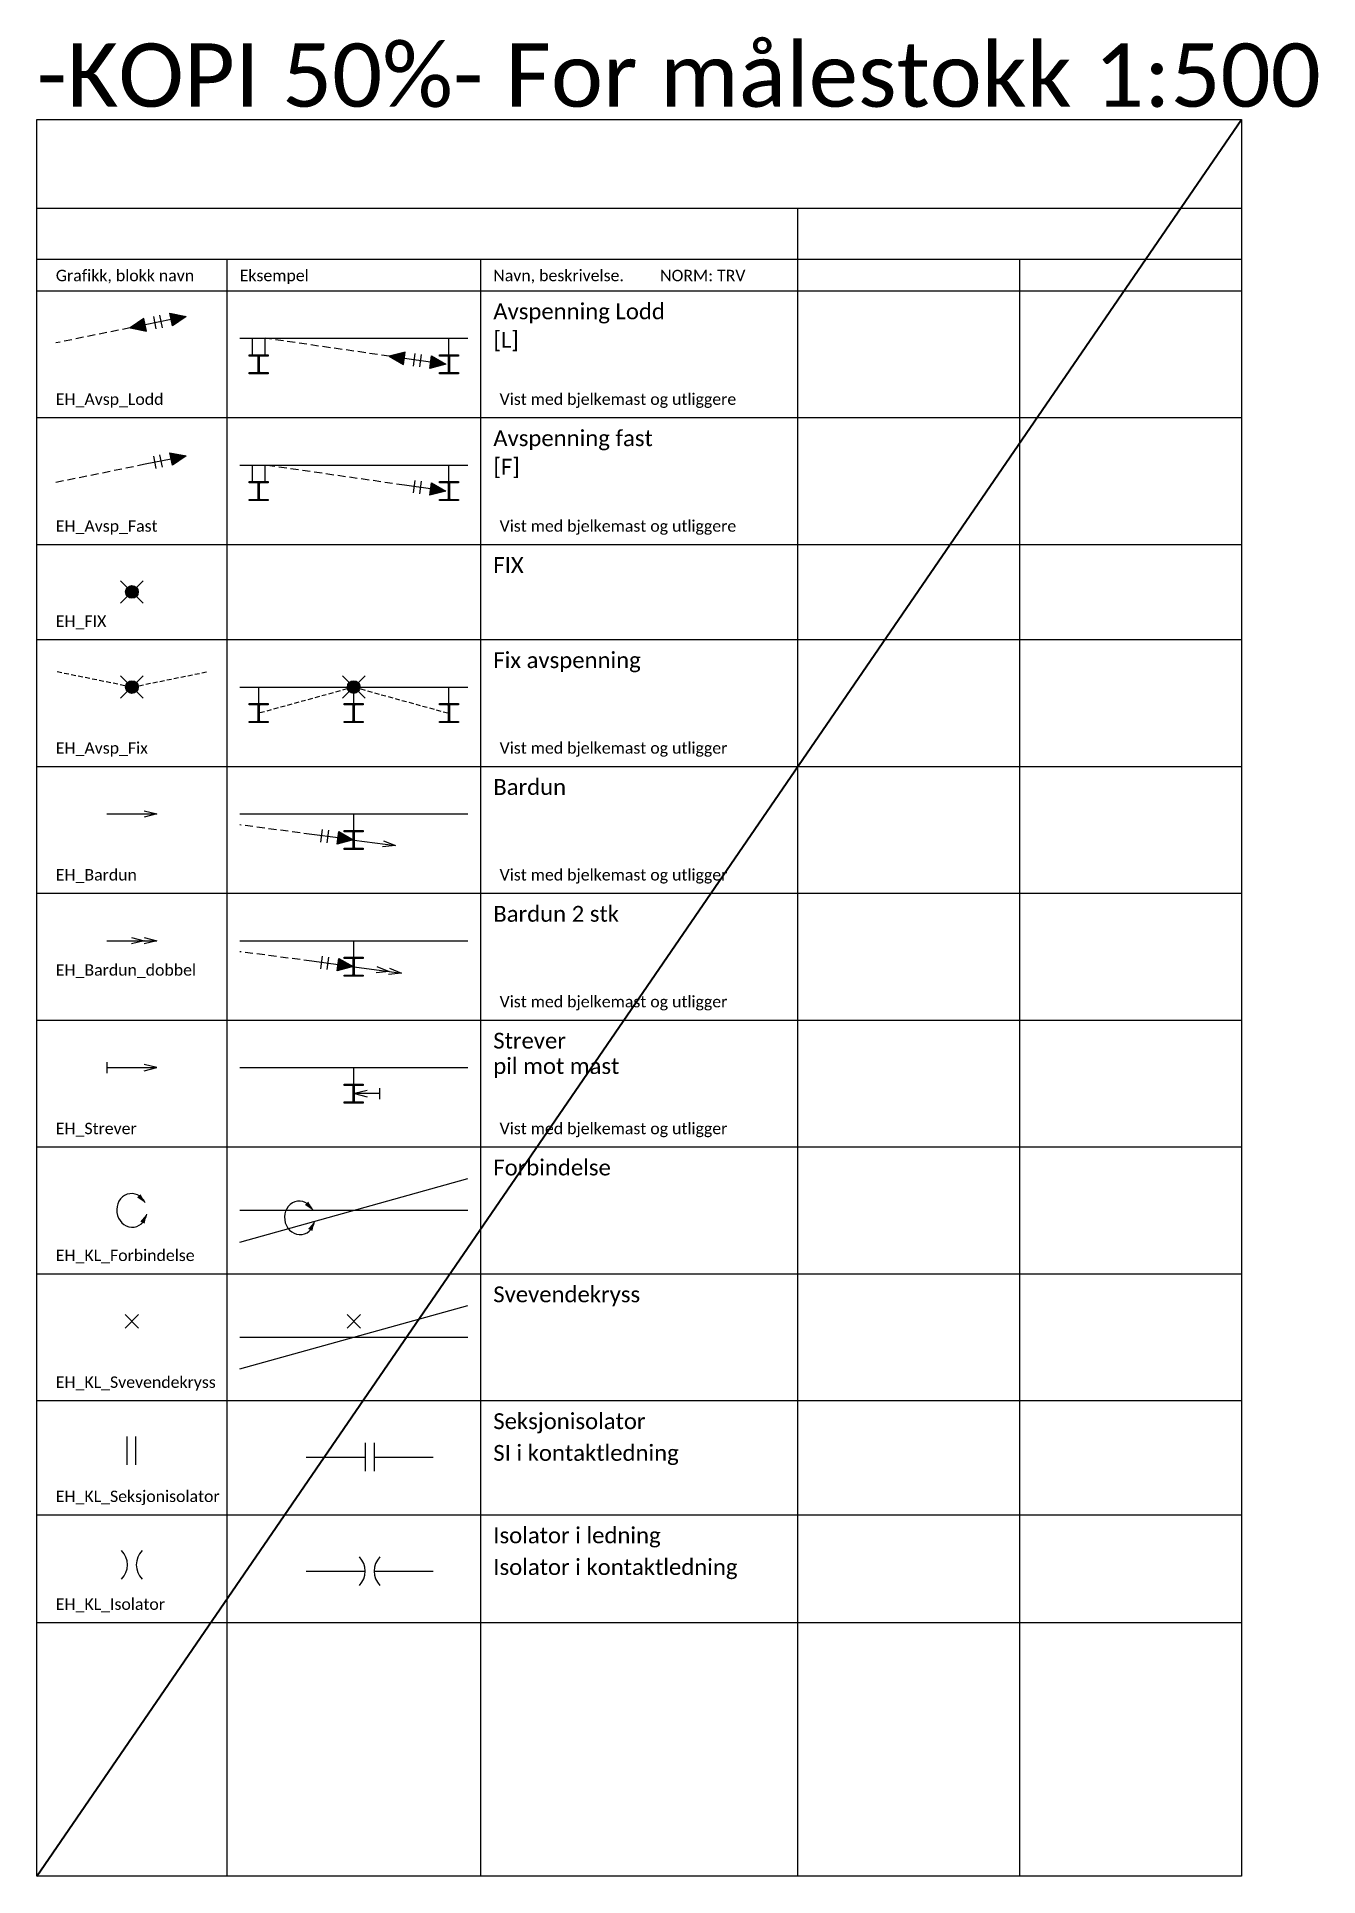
# Model space of a CAD drawing. Header units: metres. Extents: x -220 to 846, y -1228 to 277.
# Drawn here: x 630 to 731.1, y -475.5 to -330.5 of the extents above; entities that cross this region are included whole.
import ezdxf
from ezdxf.enums import TextEntityAlignment as Align

# ---------------------------------------------------------------- set-up
doc = ezdxf.new("R2010")
doc.units = ezdxf.units.M
doc.set_wipeout_variables(frame=1)
doc.linetypes.add('HIDDEN', pattern=[0.375, 0.25, -0.125])
doc.layers.add('-Wipeoutframe', color=7, linetype='Continuous', true_color=0xfefefe)
doc.layers.add('JBTEH_ATT_OBJEKTID', color=2, linetype='Continuous', lineweight=25)
for name, color, linetype in [('JBTEH_KL_Mast_staal', 2, 'Continuous'), ('JBTEH_KL_Utligger', 4, 'Continuous'), ('JBTEH_Komponenter', 4, 'Continuous'), ('JBTEH_KTL_Sort', 7, 'Continuous'), ('RAMME', 5, 'Continuous'), ('RAMME SYMBOLER', 4, 'Continuous'), ('RAMME TEKST', 7, 'Continuous')]:
    doc.layers.add(name, color=color, linetype=linetype)
doc.layers.add('JBTEH_KTL_Roed', color=7, linetype='Continuous', lineweight=40, true_color=0xfc0a1c)
doc.styles.add('Calibri', font='calibri.ttf')
doc.styles.add('ISO25', font='isocp.shx', dxfattribs={"width": 0.9, "height": 2.5})

msp = doc.modelspace()

# ---------------------------------------------------------------- texts
at = {"layer": 'RAMME TEKST', "linetype": 'ByBlock', "style": 'Calibri'}
for s, height, p in [('-KOPI 50%%%- For målestokk 1:500', 5, (630, -336)), ('Grafikk, blokk navn', 0.9, (631.5, -349.75)), ('Eksempel', 0.9, (646, -349.75)), ('Navn, beskrivelse.         NORM: TRV', 0.9, (666, -349.75)), ('Avspenning Lodd', 1.25, (666, -352.75)), ('[L]', 1.25, (666, -355)), ('EH_Avsp_Lodd', 0.9, (631.5, -359.5)), ('Vist med bjelkemast og utliggere', 0.9, (666.5, -359.5)), ('Avspenning fast', 1.25, (666, -362.75)), ('[F]', 1.25, (666, -365)), ('EH_Avsp_Fast', 0.9, (631.5, -369.5)), ('Vist med bjelkemast og utliggere', 0.9, (666.5, -369.5)), ('FIX', 1.25, (666, -372.75)), ('EH_FIX', 0.9, (631.5, -377)), ('Fix avspenning', 1.25, (666, -380.25)), ('EH_Avsp_Fix', 0.9, (631.5, -387)), ('Vist med bjelkemast og utligger', 0.9, (666.5, -387)), ('Bardun', 1.25, (666, -390.25)), ('EH_Bardun', 0.9, (631.5, -397)), ('Vist med bjelkemast og utligger', 0.9, (666.5, -397)), ('Bardun 2 stk', 1.25, (666, -400.25)), ('EH_Bardun_dobbel', 0.9, (631.5, -404.5)), ('Vist med bjelkemast og utligger', 0.9, (666.5, -407)), ('Strever', 1.25, (666, -410.25)), ('pil mot mast', 1.25, (666, -412.25)), ('EH_Strever', 0.9, (631.5, -417)), ('Vist med bjelkemast og utligger', 0.9, (666.5, -417)), ('Forbindelse', 1.25, (666, -420.25)), ('EH_KL_Forbindelse', 0.9, (631.5, -427)), ('Svevendekryss', 1.25, (666, -430.25)), ('EH_KL_Svevendekryss', 0.9, (631.5, -437)), ('EH_KL_Seksjonisolator', 0.9, (631.5, -446)), ('EH_KL_Isolator', 0.9, (631.5, -454.5))]:
    msp.add_text(s, height=height, dxfattribs=at).set_placement(p)
at = {"layer": 'RAMME TEKST', "linetype": 'ByBlock', "char_height": 1.25, "attachment_point": 1, "style": 'Calibri'}
for s, insert in [('Seksjonisolator', (666, -439)), ('SI i kontaktledning', (666, -441.5)), ('Isolator i ledning', (666, -448)), ('Isolator i kontaktledning', (666, -450.5))]:
    msp.add_mtext_dynamic_manual_height_columns(s, width=46, gutter_width=6.5, heights=[0], dxfattribs=dict(at, insert=insert))

# ---------------------------------------------------------------- blocks, each defined once
blk = doc.blocks.new('*U100')
blk.add_line((0, 0), (7.875, 0))
blk.add_lwpolyline([(5.875, 0.5), (7.875, 0), (5.875, -0.5)])
blk = doc.blocks.new('*U95')
h = blk.add_hatch(color=4)
h.dxf.hatch_style = 1
h.paths.add_polyline_path([(14.29, 1.89), (13.89, 3.85), (11.73, 2.39)])
h = blk.add_hatch(color=4)
h.dxf.hatch_style = 1
h.paths.add_polyline_path([(18.38, 2.72), (17.98, 4.68), (20.55, 4.19)])
at = {"color": 4}
for p, q in [((18.18, 3.7), (14.09, 2.87)), ((15.85, 2.21), (15.45, 4.17)), ((16.83, 2.41), (16.43, 4.37))]:
    blk.add_line(p, q, dxfattribs=at)
at = {"linetype": 'HIDDEN', "ltscale": 5}
blk.add_line((11.73, 2.39), (0, 0), dxfattribs=at)
at = {"color": 4}
for points in [[(14.29, 1.89), (13.89, 3.85), (11.73, 2.39)], [(18.38, 2.72), (17.98, 4.68), (20.55, 4.19)]]:
    blk.add_lwpolyline(points, close=True, dxfattribs=at)
blk = doc.blocks.new('*U91')
h = blk.add_hatch(color=4)
h.dxf.hatch_style = 1
h.paths.add_polyline_path([(18.38, 2.72), (17.98, 4.68), (20.55, 4.19)])
at = {"color": 4}
for p, q in [((18.18, 3.7), (14.09, 2.87)), ((15.85, 2.21), (15.45, 4.17)), ((16.83, 2.41), (16.43, 4.37))]:
    blk.add_line(p, q, dxfattribs=at)
at = {"linetype": 'HIDDEN', "ltscale": 5}
blk.add_line((14.09, 2.87), (0, 0), dxfattribs=at)
at = {"color": 4}
blk.add_lwpolyline([(18.38, 2.72), (17.98, 4.68), (20.55, 4.19)], close=True, dxfattribs=at)
blk = doc.blocks.new('EH_KL_Forbinelse')
for points in [[(-0.24, 1.76, 0, 0.75, 0), (-1.25, 2.87, 0, 0, 0)], [(0, 0, 0, 0.75, 0), (-0.67, -1.34, 0, 0, 0)]]:
    blk.add_lwpolyline(points, format="xyseb")
blk.add_ellipse((-2.34, 0.57), major_axis=(-0.34, 2.63), ratio=0.899396, start_param=5.060386, end_param=10.660651)
blk = doc.blocks.new('*U104')
for p, q in [((0, 0.875), (0, -0.875)), ((0, 0), (7.875, 0)), ((7.875, 0), (5.875, 0.5)), ((5.875, -0.5), (7.875, 0))]:
    blk.add_line(p, q)
blk = doc.blocks.new('EH_FIX')
h = blk.add_hatch(color=256)
h.dxf.hatch_style = 1
edge = h.paths.add_edge_path()
edge.add_arc((0, 0), 1, 0, 360)
for p, q in [((1.77, 1.77), (-1.77, -1.77)), ((-1.77, 1.77), (1.77, -1.77))]:
    blk.add_line(p, q)
blk.add_circle((0, 0), 1)
blk = doc.blocks.new('EH_KL_Svevendekryss')
for p, q in [((-1.06, -1.06), (1.06, 1.06)), ((-1.06, 1.06), (1.06, -1.06))]:
    blk.add_line(p, q)
blk = doc.blocks.new('*U97')
h = blk.add_hatch(color=256)
h.dxf.hatch_style = 1
edge = h.paths.add_edge_path()
edge.add_arc((0, 0), 1, 0, 360)
at = {"linetype": 'HIDDEN', "ltscale": 3}
for q in [(-12, 2.44), (12, 2.44)]:
    blk.add_line((0, 0), q, dxfattribs=at)
for p, q in [((1.77, 1.77), (-1.77, -1.77)), ((-1.77, 1.77), (1.77, -1.77))]:
    blk.add_line(p, q)
blk.add_circle((0, 0), 1)
blk = doc.blocks.new('*U102')
blk.add_line((0, 0), (7.875, 0))
for points in [[(3.875, 0.5), (5.875, 0), (3.875, -0.5)], [(5.875, 0.5), (7.875, 0), (5.875, -0.5)]]:
    blk.add_lwpolyline(points)
blk = doc.blocks.new('*U96')
h = blk.add_hatch(color=4)
h.dxf.hatch_style = 1
h.paths.add_polyline_path([(21.84, -4.15), (22.12, -2.17), (19.59, -2.82)])
h = blk.add_hatch(color=4)
h.dxf.hatch_style = 1
h.paths.add_polyline_path([(25.97, -4.75), (26.25, -2.77), (28.5, -4.1)])
at = {"linetype": 'HIDDEN', "ltscale": 5}
blk.add_line((19.59, -2.82), (0, 0), dxfattribs=at)
at = {"color": 4}
for p, q in [((23.41, -4.38), (23.69, -2.4)), ((24.4, -4.52), (24.68, -2.54)), ((26.11, -3.76), (21.98, -3.16))]:
    blk.add_line(p, q, dxfattribs=at)
for points in [[(21.84, -4.15), (22.12, -2.17), (19.59, -2.82)], [(25.97, -4.75), (26.25, -2.77), (28.5, -4.1)]]:
    blk.add_lwpolyline(points, close=True, dxfattribs=at)
blk = doc.blocks.new('*U92')
h = blk.add_hatch(color=4)
h.dxf.hatch_style = 1
h.paths.add_polyline_path([(25.97, -4.75), (26.25, -2.77), (28.5, -4.1)])
at = {"linetype": 'HIDDEN', "ltscale": 5}
blk.add_line((21.98, -3.16), (0, 0), dxfattribs=at)
at = {"color": 4}
for p, q in [((23.41, -4.38), (23.69, -2.4)), ((24.4, -4.52), (24.68, -2.54)), ((26.11, -3.76), (21.98, -3.16))]:
    blk.add_line(p, q, dxfattribs=at)
blk.add_lwpolyline([(25.97, -4.75), (26.25, -2.77), (28.5, -4.1)], close=True, dxfattribs=at)
blk = doc.blocks.new('*U98')
h = blk.add_hatch(color=256)
h.dxf.hatch_style = 1
edge = h.paths.add_edge_path()
edge.add_arc((0, 0), 1, 0, 360)
at = {"linetype": 'HIDDEN', "ltscale": 3}
for q in [(-14.91, -4.1), (14.91, -4.1)]:
    blk.add_line((0, 0), q, dxfattribs=at)
for p, q in [((1.77, 1.77), (-1.77, -1.77)), ((-1.77, 1.77), (1.77, -1.77))]:
    blk.add_line(p, q)
blk.add_circle((0, 0), 1)
blk = doc.blocks.new('*U99')
blk.add_line((0, 0), (6.5, -0.86))
blk.add_lwpolyline([(4.58, -0.1), (6.5, -0.86), (4.45, -1.09)])
blk = doc.blocks.new('*U93')
h = blk.add_hatch(color=4)
h.dxf.hatch_style = 1
h.paths.add_polyline_path([(15.39, -3.05), (15.65, -1.07), (17.91, -2.37)])
at = {"linetype": 'HIDDEN', "ltscale": 5}
blk.add_line((11.38, -1.51), (0, 0), dxfattribs=at)
at = {"color": 4}
for p, q in [((15.52, -2.06), (11.38, -1.51)), ((12.82, -2.71), (13.08, -0.73)), ((13.81, -2.84), (14.08, -0.86))]:
    blk.add_line(p, q, dxfattribs=at)
blk.add_lwpolyline([(15.39, -3.05), (15.65, -1.07), (17.91, -2.37)], close=True, dxfattribs=at)
blk = doc.blocks.new('*U94')
h = blk.add_hatch(color=4)
h.dxf.hatch_style = 1
h.paths.add_polyline_path([(15.39, -3.04), (15.65, -1.05), (17.91, -2.36)])
at = {"linetype": 'HIDDEN', "ltscale": 5}
blk.add_line((11.38, -1.5), (0, 0), dxfattribs=at)
at = {"color": 4}
for p, q in [((15.52, -2.05), (11.38, -1.5)), ((12.82, -2.7), (13.08, -0.72)), ((13.81, -2.83), (14.08, -0.85))]:
    blk.add_line(p, q, dxfattribs=at)
blk.add_lwpolyline([(15.39, -3.04), (15.65, -1.05), (17.91, -2.36)], close=True, dxfattribs=at)
blk = doc.blocks.new('*U101')
blk.add_line((0, 0), (7.46, -0.97))
for points in [[(3.56, 0.04), (5.48, -0.71), (3.43, -0.95)], [(5.54, -0.22), (7.46, -0.97), (5.41, -1.21)]]:
    blk.add_lwpolyline(points)
blk = doc.blocks.new('*U103')
for p, q in [((0, 0.875), (0, -0.875)), ((0, 0), (4, 0)), ((4, 0), (2, 0.5)), ((2, -0.5), (4, 0))]:
    blk.add_line(p, q)
blk = doc.blocks.new('*U131')
at = {"layer": 'JBTEH_ATT_OBJEKTID', "style": 'ISO25'}
blk.add_attdef('OBJEKTID', text='', height=2.5, dxfattribs=at).set_placement((1.4, -6.25), align=Align.CENTER)
blk.add_wipeout([(0.302, -0.6), (0.302, 0.6), (1.098, 0.6), (1.098, -0.6)]).dxf.layer = '-Wipeoutframe'
at = {"color": 7}
for p, q in [((0, 2.25), (0, -2.25)), ((1.4, 2.25), (1.4, -2.25))]:
    blk.add_line(p, q, dxfattribs=at)
blk = doc.blocks.new('*U128')
blk.add_wipeout([(0.3, 0), (0.25, 0.6), (1.15, 0.6), (1.1, 0), (1.15, -0.6), (0.25, -0.6)]).dxf.layer = '-Wipeoutframe'
at = {"color": 7}
for centre, start, end in [((-3.2, 0), 315.3217, 44.6783), ((4.6, 0), 135.3217, 224.6783)]:
    blk.add_arc(centre, 3.2, start, end, dxfattribs=at)

# ---------------------------------------------------------------- hatches: boundary and pattern name
at = {"layer": 'JBTEH_KL_Mast_staal'}
h = msp.add_hatch(color=256, dxfattribs=at)
h.dxf.hatch_style = 1
edge = h.paths.add_edge_path()
edge.add_line((646.75, -356.95), (647.38, -356.95))
edge.add_arc((647.38, -356.87), 0.075, 270, 360)
edge.add_line((647.46, -356.88), (647.46, -355.72))
edge.add_arc((647.38, -355.73), 0.075, 0, 90)
edge.add_line((647.38, -355.65), (646.75, -355.65))
edge.add_line((646.75, -355.65), (646.75, -355.55))
edge.add_line((646.75, -355.55), (648.25, -355.55))
edge.add_line((648.25, -355.55), (648.25, -355.65))
edge.add_line((648.25, -355.65), (647.62, -355.65))
edge.add_arc((647.62, -355.73), 0.075, 90, 180)
edge.add_line((647.55, -355.72), (647.55, -356.88))
edge.add_arc((647.62, -356.87), 0.075, 180, 270)
edge.add_line((647.62, -356.95), (648.25, -356.95))
edge.add_line((648.25, -356.95), (648.25, -357.05))
edge.add_line((648.25, -357.05), (646.75, -357.05))
edge.add_line((646.75, -357.05), (646.75, -356.95))
h = msp.add_hatch(color=256, dxfattribs=at)
h.dxf.hatch_style = 1
edge = h.paths.add_edge_path()
edge.add_line((661.75, -356.95), (662.38, -356.95))
edge.add_arc((662.38, -356.87), 0.075, 270, 360)
edge.add_line((662.46, -356.88), (662.46, -355.72))
edge.add_arc((662.38, -355.73), 0.075, 0, 90)
edge.add_line((662.38, -355.65), (661.75, -355.65))
edge.add_line((661.75, -355.65), (661.75, -355.55))
edge.add_line((661.75, -355.55), (663.25, -355.55))
edge.add_line((663.25, -355.55), (663.25, -355.65))
edge.add_line((663.25, -355.65), (662.62, -355.65))
edge.add_arc((662.62, -355.72), 0.075, 90, 180)
edge.add_line((662.55, -355.72), (662.55, -356.88))
edge.add_arc((662.62, -356.88), 0.075, 180, 270)
edge.add_line((662.62, -356.95), (663.25, -356.95))
edge.add_line((663.25, -356.95), (663.25, -357.05))
edge.add_line((663.25, -357.05), (661.75, -357.05))
edge.add_line((661.75, -357.05), (661.75, -356.95))
h = msp.add_hatch(color=256, dxfattribs=at)
h.dxf.hatch_style = 1
edge = h.paths.add_edge_path()
edge.add_line((646.75, -366.95), (647.38, -366.95))
edge.add_arc((647.38, -366.87), 0.075, 270, 360)
edge.add_line((647.46, -366.88), (647.46, -365.72))
edge.add_arc((647.38, -365.73), 0.075, 0, 90)
edge.add_line((647.38, -365.65), (646.75, -365.65))
edge.add_line((646.75, -365.65), (646.75, -365.55))
edge.add_line((646.75, -365.55), (648.25, -365.55))
edge.add_line((648.25, -365.55), (648.25, -365.65))
edge.add_line((648.25, -365.65), (647.62, -365.65))
edge.add_arc((647.62, -365.73), 0.075, 90, 180)
edge.add_line((647.55, -365.72), (647.55, -366.88))
edge.add_arc((647.62, -366.87), 0.075, 180, 270)
edge.add_line((647.62, -366.95), (648.25, -366.95))
edge.add_line((648.25, -366.95), (648.25, -367.05))
edge.add_line((648.25, -367.05), (646.75, -367.05))
edge.add_line((646.75, -367.05), (646.75, -366.95))
h = msp.add_hatch(color=256, dxfattribs=at)
h.dxf.hatch_style = 1
edge = h.paths.add_edge_path()
edge.add_line((661.75, -366.95), (662.38, -366.95))
edge.add_arc((662.38, -366.87), 0.075, 270, 360)
edge.add_line((662.46, -366.88), (662.46, -365.72))
edge.add_arc((662.38, -365.73), 0.075, 0, 90)
edge.add_line((662.38, -365.65), (661.75, -365.65))
edge.add_line((661.75, -365.65), (661.75, -365.55))
edge.add_line((661.75, -365.55), (663.25, -365.55))
edge.add_line((663.25, -365.55), (663.25, -365.65))
edge.add_line((663.25, -365.65), (662.62, -365.65))
edge.add_arc((662.62, -365.72), 0.075, 90, 180)
edge.add_line((662.55, -365.72), (662.55, -366.88))
edge.add_arc((662.62, -366.88), 0.075, 180, 270)
edge.add_line((662.62, -366.95), (663.25, -366.95))
edge.add_line((663.25, -366.95), (663.25, -367.05))
edge.add_line((663.25, -367.05), (661.75, -367.05))
edge.add_line((661.75, -367.05), (661.75, -366.95))
h = msp.add_hatch(color=256, dxfattribs=at)
h.dxf.hatch_style = 1
edge = h.paths.add_edge_path()
edge.add_line((646.75, -384.45), (647.38, -384.45))
edge.add_arc((647.38, -384.38), 0.075, 270, 360)
edge.add_line((647.46, -384.38), (647.46, -383.22))
edge.add_arc((647.38, -383.22), 0.075, 360, 450)
edge.add_line((647.38, -383.15), (646.75, -383.15))
edge.add_line((646.75, -383.15), (646.75, -383.05))
edge.add_line((646.75, -383.05), (648.25, -383.05))
edge.add_line((648.25, -383.05), (648.25, -383.15))
edge.add_line((648.25, -383.15), (647.62, -383.15))
edge.add_arc((647.62, -383.22), 0.075, 90, 180)
edge.add_line((647.55, -383.22), (647.55, -384.38))
edge.add_arc((647.62, -384.38), 0.075, 180, 270)
edge.add_line((647.62, -384.45), (648.25, -384.45))
edge.add_line((648.25, -384.45), (648.25, -384.55))
edge.add_line((648.25, -384.55), (646.75, -384.55))
edge.add_line((646.75, -384.55), (646.75, -384.45))
h = msp.add_hatch(color=256, dxfattribs=at)
h.dxf.hatch_style = 1
edge = h.paths.add_edge_path()
edge.add_line((654.25, -384.45), (654.88, -384.45))
edge.add_arc((654.88, -384.37), 0.075, 270, 360)
edge.add_line((654.96, -384.38), (654.96, -383.22))
edge.add_arc((654.88, -383.23), 0.075, 0, 90)
edge.add_line((654.88, -383.15), (654.25, -383.15))
edge.add_line((654.25, -383.15), (654.25, -383.05))
edge.add_line((654.25, -383.05), (655.75, -383.05))
edge.add_line((655.75, -383.05), (655.75, -383.15))
edge.add_line((655.75, -383.15), (655.12, -383.15))
edge.add_arc((655.12, -383.22), 0.075, 90, 180)
edge.add_line((655.04, -383.22), (655.04, -384.38))
edge.add_arc((655.12, -384.38), 0.075, 180, 270)
edge.add_line((655.12, -384.45), (655.75, -384.45))
edge.add_line((655.75, -384.45), (655.75, -384.55))
edge.add_line((655.75, -384.55), (654.25, -384.55))
edge.add_line((654.25, -384.55), (654.25, -384.45))
h = msp.add_hatch(color=256, dxfattribs=at)
h.dxf.hatch_style = 1
edge = h.paths.add_edge_path()
edge.add_line((661.75, -384.45), (662.38, -384.45))
edge.add_arc((662.38, -384.38), 0.075, 270, 360)
edge.add_line((662.46, -384.38), (662.46, -383.22))
edge.add_arc((662.38, -383.22), 0.075, 360, 450)
edge.add_line((662.38, -383.15), (661.75, -383.15))
edge.add_line((661.75, -383.15), (661.75, -383.05))
edge.add_line((661.75, -383.05), (663.25, -383.05))
edge.add_line((663.25, -383.05), (663.25, -383.15))
edge.add_line((663.25, -383.15), (662.62, -383.15))
edge.add_arc((662.62, -383.22), 0.075, 90, 180)
edge.add_line((662.55, -383.22), (662.55, -384.38))
edge.add_arc((662.62, -384.38), 0.075, 180, 270)
edge.add_line((662.62, -384.45), (663.25, -384.45))
edge.add_line((663.25, -384.45), (663.25, -384.55))
edge.add_line((663.25, -384.55), (661.75, -384.55))
edge.add_line((661.75, -384.55), (661.75, -384.45))
h = msp.add_hatch(color=256, dxfattribs=at)
h.dxf.hatch_style = 1
edge = h.paths.add_edge_path()
edge.add_line((654.25, -394.45), (654.88, -394.45))
edge.add_arc((654.88, -394.37), 0.075, 270, 360)
edge.add_line((654.96, -394.38), (654.96, -393.22))
edge.add_arc((654.88, -393.23), 0.075, 0, 90)
edge.add_line((654.88, -393.15), (654.25, -393.15))
edge.add_line((654.25, -393.15), (654.25, -393.05))
edge.add_line((654.25, -393.05), (655.75, -393.05))
edge.add_line((655.75, -393.05), (655.75, -393.15))
edge.add_line((655.75, -393.15), (655.12, -393.15))
edge.add_arc((655.12, -393.22), 0.075, 90, 180)
edge.add_line((655.04, -393.22), (655.04, -394.38))
edge.add_arc((655.12, -394.38), 0.075, 180, 270)
edge.add_line((655.12, -394.45), (655.75, -394.45))
edge.add_line((655.75, -394.45), (655.75, -394.55))
edge.add_line((655.75, -394.55), (654.25, -394.55))
edge.add_line((654.25, -394.55), (654.25, -394.45))
h = msp.add_hatch(color=256, dxfattribs=at)
h.dxf.hatch_style = 1
edge = h.paths.add_edge_path()
edge.add_line((654.25, -404.45), (654.88, -404.45))
edge.add_arc((654.88, -404.37), 0.075, 270, 360)
edge.add_line((654.96, -404.38), (654.96, -403.22))
edge.add_arc((654.88, -403.23), 0.075, 0, 90)
edge.add_line((654.88, -403.15), (654.25, -403.15))
edge.add_line((654.25, -403.15), (654.25, -403.05))
edge.add_line((654.25, -403.05), (655.75, -403.05))
edge.add_line((655.75, -403.05), (655.75, -403.15))
edge.add_line((655.75, -403.15), (655.12, -403.15))
edge.add_arc((655.12, -403.22), 0.075, 90, 180)
edge.add_line((655.04, -403.22), (655.04, -404.38))
edge.add_arc((655.12, -404.38), 0.075, 180, 270)
edge.add_line((655.12, -404.45), (655.75, -404.45))
edge.add_line((655.75, -404.45), (655.75, -404.55))
edge.add_line((655.75, -404.55), (654.25, -404.55))
edge.add_line((654.25, -404.55), (654.25, -404.45))
h = msp.add_hatch(color=256, dxfattribs=at)
h.dxf.hatch_style = 1
edge = h.paths.add_edge_path()
edge.add_line((654.25, -414.45), (654.88, -414.45))
edge.add_arc((654.88, -414.38), 0.075, 270, 360)
edge.add_line((654.96, -414.38), (654.96, -413.22))
edge.add_arc((654.88, -413.22), 0.075, 360, 450)
edge.add_line((654.88, -413.15), (654.25, -413.15))
edge.add_line((654.25, -413.15), (654.25, -413.05))
edge.add_line((654.25, -413.05), (655.75, -413.05))
edge.add_line((655.75, -413.05), (655.75, -413.15))
edge.add_line((655.75, -413.15), (655.12, -413.15))
edge.add_arc((655.12, -413.22), 0.075, 90, 180)
edge.add_line((655.04, -413.22), (655.04, -414.38))
edge.add_arc((655.12, -414.38), 0.075, 180, 270)
edge.add_line((655.12, -414.45), (655.75, -414.45))
edge.add_line((655.75, -414.45), (655.75, -414.55))
edge.add_line((655.75, -414.55), (654.25, -414.55))
edge.add_line((654.25, -414.55), (654.25, -414.45))

# ---------------------------------------------------------------- linework, layer by layer
at = {"color": 8}
msp.add_line((690, -344.5), (690, -434.5), dxfattribs=at)
for p, q in [((646, -354.25), (664, -354.25)), ((646, -364.25), (664, -364.25)), ((646, -381.75), (664, -381.75)), ((646, -391.75), (664, -391.75)), ((646, -401.75), (664, -401.75)), ((646, -411.75), (664, -411.75)), ((646, -425.5), (664, -420.5)), ((646, -423), (664, -423)), ((646, -435.5), (664, -430.5)), ((646, -433), (664, -433))]:
    msp.add_line(p, q)
at = {"layer": 'JBTEH_KL_Mast_staal'}
for points in [[(646.75, -356.95), (647.38, -356.95, 0.414214), (647.46, -356.88), (647.46, -355.72, 0.414214), (647.38, -355.65), (646.75, -355.65), (646.75, -355.55), (648.25, -355.55), (648.25, -355.65), (647.62, -355.65, 0.414214), (647.55, -355.72), (647.55, -356.88, 0.414214), (647.62, -356.95), (648.25, -356.95), (648.25, -357.05), (646.75, -357.05)], [(661.75, -356.95), (662.38, -356.95, 0.414214), (662.46, -356.88), (662.46, -355.72, 0.414214), (662.38, -355.65), (661.75, -355.65), (661.75, -355.55), (663.25, -355.55), (663.25, -355.65), (662.62, -355.65, 0.414214), (662.55, -355.72), (662.55, -356.88, 0.414214), (662.62, -356.95), (663.25, -356.95), (663.25, -357.05), (661.75, -357.05)], [(646.75, -366.95), (647.38, -366.95, 0.414214), (647.46, -366.88), (647.46, -365.72, 0.414214), (647.38, -365.65), (646.75, -365.65), (646.75, -365.55), (648.25, -365.55), (648.25, -365.65), (647.62, -365.65, 0.414214), (647.55, -365.72), (647.55, -366.88, 0.414214), (647.62, -366.95), (648.25, -366.95), (648.25, -367.05), (646.75, -367.05)], [(661.75, -366.95), (662.38, -366.95, 0.414214), (662.46, -366.88), (662.46, -365.72, 0.414214), (662.38, -365.65), (661.75, -365.65), (661.75, -365.55), (663.25, -365.55), (663.25, -365.65), (662.62, -365.65, 0.414214), (662.55, -365.72), (662.55, -366.88, 0.414214), (662.62, -366.95), (663.25, -366.95), (663.25, -367.05), (661.75, -367.05)], [(646.75, -384.45), (647.38, -384.45, 0.414214), (647.46, -384.38), (647.46, -383.22, 0.414214), (647.38, -383.15), (646.75, -383.15), (646.75, -383.05), (648.25, -383.05), (648.25, -383.15), (647.62, -383.15, 0.414214), (647.55, -383.22), (647.55, -384.38, 0.414214), (647.62, -384.45), (648.25, -384.45), (648.25, -384.55), (646.75, -384.55)], [(654.25, -384.45), (654.88, -384.45, 0.414214), (654.96, -384.38), (654.96, -383.22, 0.414214), (654.88, -383.15), (654.25, -383.15), (654.25, -383.05), (655.75, -383.05), (655.75, -383.15), (655.12, -383.15, 0.414214), (655.04, -383.22), (655.04, -384.38, 0.414214), (655.12, -384.45), (655.75, -384.45), (655.75, -384.55), (654.25, -384.55)], [(661.75, -384.45), (662.38, -384.45, 0.414214), (662.46, -384.38), (662.46, -383.22, 0.414214), (662.38, -383.15), (661.75, -383.15), (661.75, -383.05), (663.25, -383.05), (663.25, -383.15), (662.62, -383.15, 0.414214), (662.55, -383.22), (662.55, -384.38, 0.414214), (662.62, -384.45), (663.25, -384.45), (663.25, -384.55), (661.75, -384.55)], [(654.25, -394.45), (654.88, -394.45, 0.414214), (654.96, -394.38), (654.96, -393.22, 0.414214), (654.88, -393.15), (654.25, -393.15), (654.25, -393.05), (655.75, -393.05), (655.75, -393.15), (655.12, -393.15, 0.414214), (655.04, -393.22), (655.04, -394.38, 0.414214), (655.12, -394.45), (655.75, -394.45), (655.75, -394.55), (654.25, -394.55)], [(654.25, -404.45), (654.88, -404.45, 0.414214), (654.96, -404.38), (654.96, -403.22, 0.414214), (654.88, -403.15), (654.25, -403.15), (654.25, -403.05), (655.75, -403.05), (655.75, -403.15), (655.12, -403.15, 0.414214), (655.04, -403.22), (655.04, -404.38, 0.414214), (655.12, -404.45), (655.75, -404.45), (655.75, -404.55), (654.25, -404.55)], [(654.25, -414.45), (654.88, -414.45, 0.414214), (654.96, -414.38), (654.96, -413.22, 0.414214), (654.88, -413.15), (654.25, -413.15), (654.25, -413.05), (655.75, -413.05), (655.75, -413.15), (655.12, -413.15, 0.414214), (655.04, -413.22), (655.04, -414.38, 0.414214), (655.12, -414.45), (655.75, -414.45), (655.75, -414.55), (654.25, -414.55)]]:
    msp.add_lwpolyline(points, format="xyb", close=True, dxfattribs=at)
at = {"layer": 'JBTEH_KL_Utligger'}
for p, q in [((647, -355.55), (647, -354.25)), ((648, -355.55), (648, -354.25)), ((662.5, -355.55), (662.5, -354.25)), ((647, -365.55), (647, -364.25)), ((648, -365.55), (648, -364.25)), ((662.5, -365.55), (662.5, -364.25)), ((647.5, -383.05), (647.5, -381.75)), ((655, -383.05), (655, -381.75)), ((662.5, -383.05), (662.5, -381.75)), ((655, -393.05), (655, -391.75)), ((655, -403.05), (655, -401.75)), ((655, -413.05), (655, -411.75))]:
    msp.add_line(p, q, dxfattribs=at)
at = {"layer": 'JBTEH_KTL_Sort'}
for p, q in [((651.25, -442.45), (655.9, -442.45)), ((656.6, -442.45), (661.25, -442.45)), ((651.25, -451.45), (655.9, -451.45)), ((656.6, -451.45), (661.25, -451.45))]:
    msp.add_line(p, q, dxfattribs=at)
at = {"layer": 'RAMME'}
msp.add_line((630, -344), (725, -344), dxfattribs=at)
msp.add_lwpolyline([(725, -475.5), (630, -475.5), (630, -337), (725, -337)], close=True, dxfattribs=at)
at = {"layer": 'RAMME SYMBOLER'}
for p, q in [((690, -344), (690, -475.5)), ((630, -348), (725, -348)), ((645, -348), (645, -475.5)), ((665, -348), (665, -475.5)), ((707.5, -348), (707.5, -475.5)), ((630, -350.5), (725, -350.5)), ((630, -360.5), (725, -360.5)), ((630, -370.5), (725, -370.5)), ((630, -378), (725, -378)), ((630, -388), (725, -388)), ((630, -398), (725, -398)), ((630, -408), (725, -408)), ((630, -418), (725, -418)), ((630, -428), (725, -428)), ((630, -438), (725, -438)), ((630, -447), (725, -447)), ((630, -455.5), (725, -455.5))]:
    msp.add_line(p, q, dxfattribs=at)

# ---------------------------------------------------------------- block references
at = {"layer": 'JBTEH_Komponenter', "xscale": 0.5, "yscale": 0.5, "zscale": 0.5}
for name, p in [('*U95', (631.5, -354.62)), ('*U96', (648, -354.25)), ('*U91', (631.5, -365.62)), ('*U92', (648, -364.25)), ('EH_FIX', (637.5, -374.25)), ('*U97', (637.5, -381.75)), ('*U98', (655, -381.75)), ('*U100', (635.53, -391.75)), ('*U93', (646, -392.61)), ('*U99', (655.04, -393.81)), ('*U102', (635.53, -401.75)), ('*U94', (646, -402.61)), ('*U101', (655.04, -403.81)), ('*U104', (635.53, -411.75)), ('EH_KL_Forbinelse', (638.67, -423.29)), ('EH_KL_Forbinelse', (651.9, -423.88)), ('EH_KL_Svevendekryss', (637.5, -431.75)), ('EH_KL_Svevendekryss', (655, -431.75))]:
    msp.add_blockref(name, p, dxfattribs=at)
at = {"layer": 'JBTEH_Komponenter', "xscale": 0.5, "yscale": 0.5, "zscale": 0.5, "rotation": 180}
msp.add_blockref('*U103', (657.05, -413.8), dxfattribs=at)

msp.set_redraw_order([(e.dxf.handle, doc.entitydb.next_handle()) for e in msp.query("TEXT MTEXT ATTDEF DIMENSION ARC_DIMENSION")])  # texts and dimensions are drawn at this point

# ---------------------------------------------------------------- next in the draw order: block references
at = {"layer": 'JBTEH_Komponenter', "xscale": 0.5, "yscale": 0.5, "zscale": 0.5}
for name, p in [('*U131', (637.09, -441.95)), ('*U131', (655.9, -442.45)), ('*U128', (637.15, -450.95)), ('*U128', (655.9, -451.45))]:
    msp.add_blockref(name, p, dxfattribs=at)

# ---------------------------------------------------------------- next in the draw order: linework, layer by layer
at = {"layer": 'JBTEH_KTL_Roed'}
msp.add_line((630, -475.5), (725, -337), dxfattribs=at)

doc.saveas('drawing.dxf')
